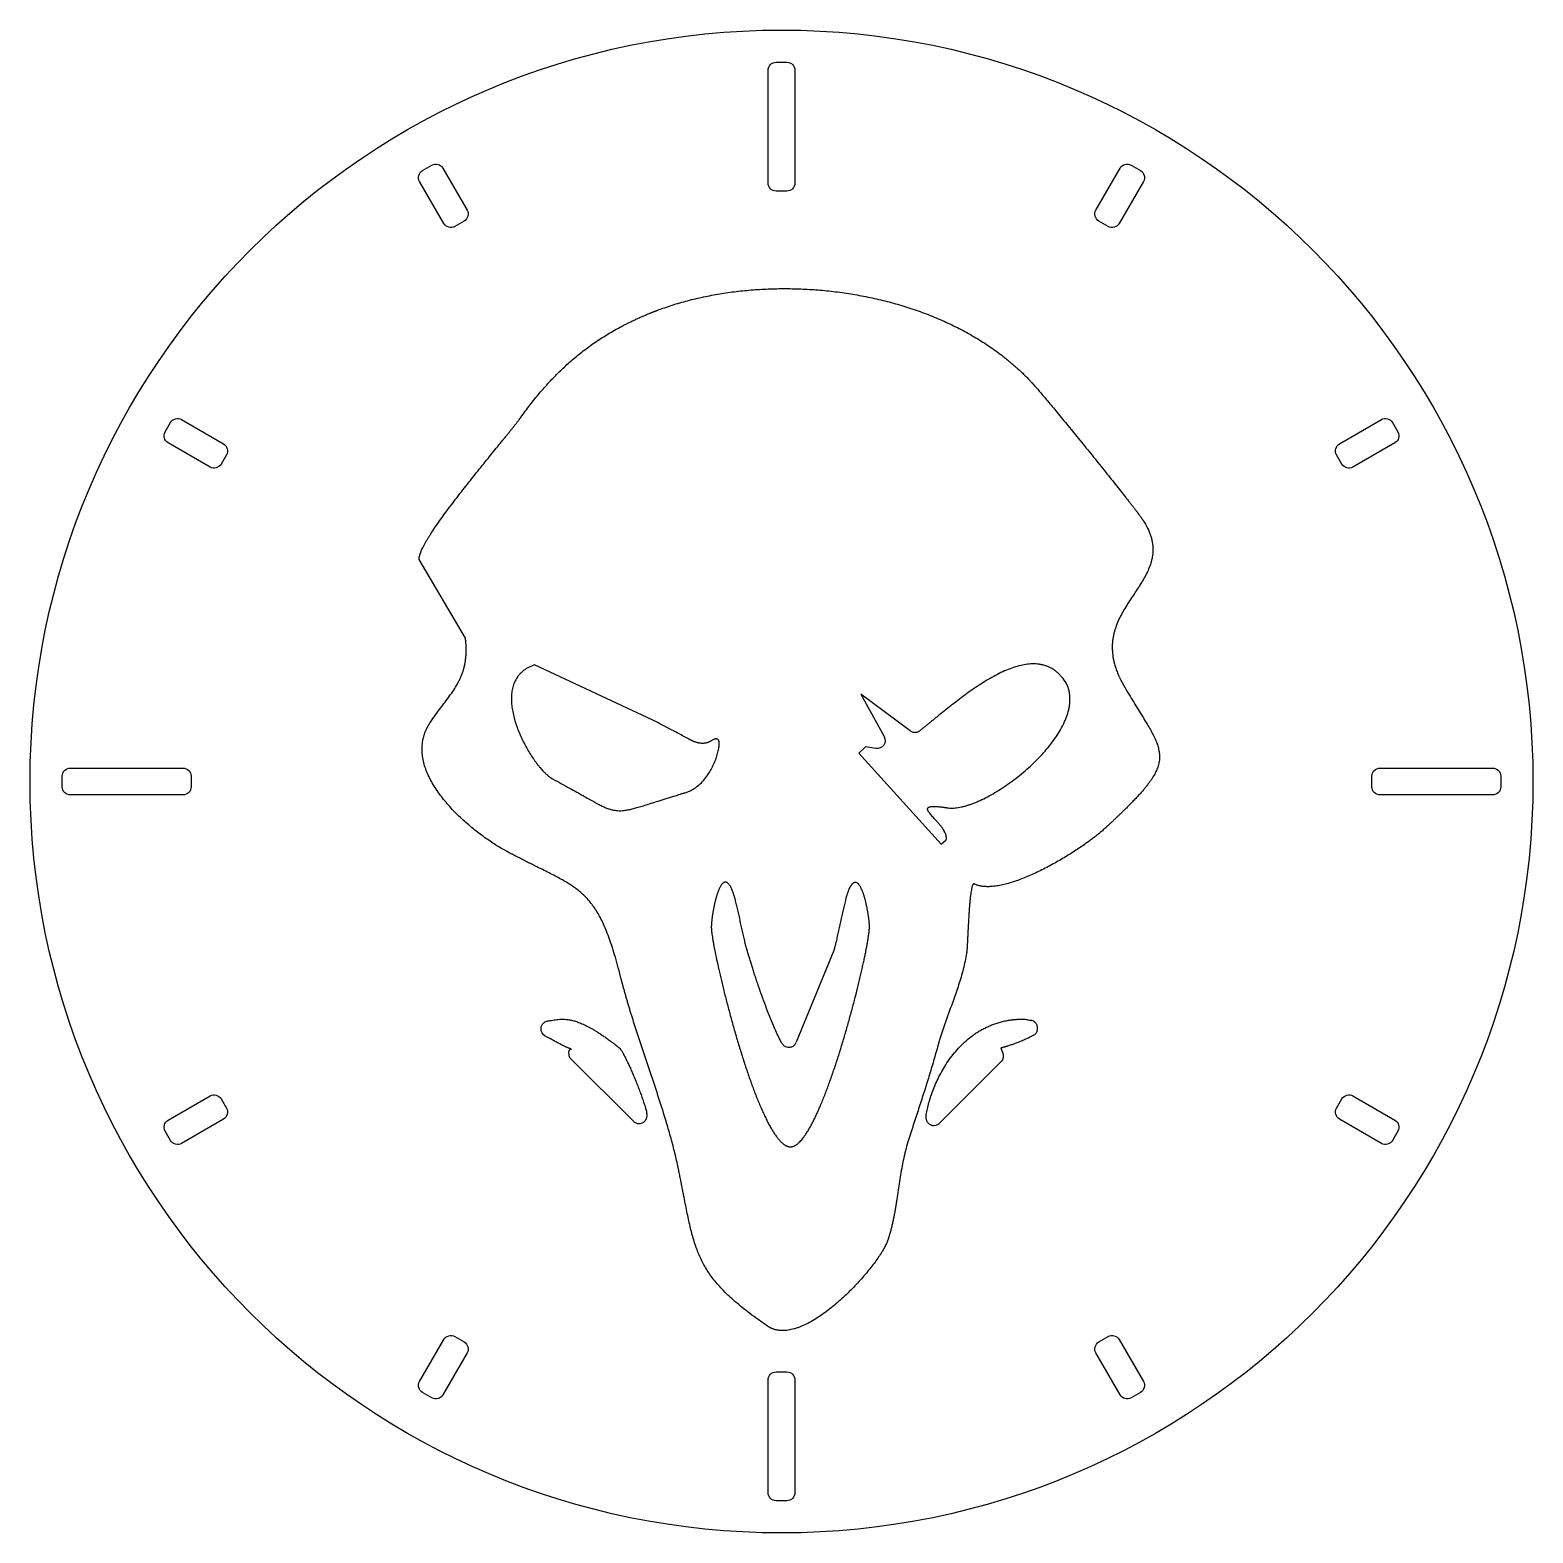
# Model space of a CAD drawing. Header units: millimetres. Extents: x -140 to 140, y -140 to 140.
import ezdxf

# ---------------------------------------------------------------- set-up
doc = ezdxf.new("R2010")
doc.units = ezdxf.units.MM

msp = doc.modelspace()

# ---------------------------------------------------------------- linework, layer by layer
for p, q in [((-58.89, 26.73), (-67.49, 41.35)), ((-23.03, 10.97), (-46.01, 21.72)), ((9.75, -31.48), (2.75, -48.58)), ((-27.59, -63.28), (-39.43, -51.5))]:
    msp.add_line(p, q)
for points in [[(-2.5, 132.5, -0.414214), (-1, 134), (1, 134, -0.414214), (2.5, 132.5), (2.5, 111.5, -0.414214), (1, 110), (-1, 110, -0.414214), (-2.5, 111.5)], [(-65.13, 114.82, -0.414214), (-63.08, 114.27), (-58.58, 106.47, -0.414214), (-59.13, 104.42), (-60.87, 103.42, -0.414214), (-62.92, 103.97), (-67.42, 111.77, -0.414214), (-66.87, 113.82)], [(66.87, 113.82, -0.414214), (67.42, 111.77), (62.92, 103.97, -0.414214), (60.87, 103.42), (59.13, 104.42, -0.414214), (58.58, 106.47), (63.08, 114.27, -0.414214), (65.13, 114.82)], [(-104.42, 59.13, -0.414214), (-106.47, 58.58), (-114.27, 63.08, -0.414214), (-114.82, 65.13), (-113.82, 66.87, -0.414214), (-111.77, 67.42), (-103.97, 62.92, -0.414214), (-103.42, 60.87)], [(114.82, 65.13, -0.414214), (114.27, 63.08), (106.47, 58.58, -0.414214), (104.42, 59.13), (103.42, 60.87, -0.414214), (103.97, 62.92), (111.77, 67.42, -0.414214), (113.82, 66.87)], [(-111.5, 2.5, -0.414214), (-110, 1), (-110, -1, -0.414214), (-111.5, -2.5), (-132.5, -2.5, -0.414214), (-134, -1), (-134, 1, -0.414214), (-132.5, 2.5)], [(111.5, -2.5, -0.414214), (110, -1), (110, 1, -0.414214), (111.5, 2.5), (132.5, 2.5, -0.414214), (134, 1), (134, -1, -0.414214), (132.5, -2.5)], [(-114.82, -65.13, -0.414214), (-114.27, -63.08), (-106.47, -58.58, -0.414214), (-104.42, -59.13), (-103.42, -60.87, -0.414214), (-103.97, -62.92), (-111.77, -67.42, -0.414214), (-113.82, -66.87)], [(103.97, -62.92, -0.414214), (103.42, -60.87), (104.42, -59.13, -0.414214), (106.47, -58.58), (114.27, -63.08, -0.414214), (114.82, -65.13), (113.82, -66.87, -0.414214), (111.77, -67.42)], [(-66.87, -113.82, -0.414214), (-67.42, -111.77), (-62.92, -103.97, -0.414214), (-60.87, -103.42), (-59.13, -104.42, -0.414214), (-58.58, -106.47), (-63.08, -114.27, -0.414214), (-65.13, -114.82)], [(60.87, -103.42, -0.414214), (62.92, -103.97), (67.42, -111.77, -0.414214), (66.87, -113.82), (65.13, -114.82, -0.414214), (63.08, -114.27), (58.58, -106.47, -0.414214), (59.13, -104.42)], [(1, -110, -0.414214), (2.5, -111.5), (2.5, -132.5, -0.414214), (1, -134), (-1, -134, -0.414214), (-2.5, -132.5), (-2.5, -111.5, -0.414214), (-1, -110)]]:
    msp.add_lwpolyline(points, format="xyb", close=True)
for points in [[(23.95, 9.46), (14.79, 16.25), (19.12, 8.37, -0.616612), (17.6, 6.16), (15.62, 6.43), (14.38, 5.29), (29.75, -11.69), (30.69, -10.84)], [(40.87, -49.67), (41.23, -50.62, -0.296285), (40.89, -52.22), (29.46, -63.65)]]:
    msp.add_lwpolyline(points, format="xyb")
msp.add_circle((0, 0), 140)
for points, knots in [([(-23.14, 87.78), (-22.22, 88.12), (-20.36, 88.78), (-17.49, 89.61), (-14.54, 90.31), (-11.51, 90.88), (-8.41, 91.32), (-5.27, 91.63), (-2.07, 91.81), (1.15, 91.85), (4.39, 91.76), (7.63, 91.53), (10.87, 91.17), (14.1, 90.67), (17.29, 90.03), (20.45, 89.26), (23.55, 88.34), (26.59, 87.29), (29.07, 86.29), (31, 85.43), (32.43, 84.74), (33.83, 84.02), (35.2, 83.26), (36.55, 82.47), (37.87, 81.65), (39.16, 80.78), (40.2, 80.03), (41.02, 79.41), (41.63, 78.94), (42.23, 78.46), (42.82, 77.97), (43.4, 77.47), (43.87, 77.05), (44.25, 76.7), (44.53, 76.44), (44.8, 76.18), (45.08, 75.92), (45.35, 75.65), (45.62, 75.38), (45.84, 75.15), (46.02, 74.97), (46.15, 74.83), (46.28, 74.7), (46.41, 74.56), (46.52, 74.44), (46.6, 74.35), (46.67, 74.28), (46.73, 74.21), (46.8, 74.14), (46.86, 74.07), (46.91, 74.01), (46.96, 73.96), (46.99, 73.93), (47.02, 73.89), (47.05, 73.86), (47.08, 73.83), (47.1, 73.81), (47.12, 73.79), (47.13, 73.77), (47.14, 73.76), (47.15, 73.75), (47.15, 73.74), (47.16, 73.74), (47.17, 73.73), (47.17, 73.73), (47.17, 73.72), (47.17, 73.72), (47.18, 73.72), (47.18, 73.72), (47.18, 73.72), (47.18, 73.72), (47.18, 73.72)], [-7.561622, -7.561622, -7.561622, -7.561622, -7.268916, -6.97054, -6.666881, -6.358397, -6.045606, -5.729066, -5.409366, -5.087115, -4.762931, -4.437429, -4.111219, -3.784889, -3.458999, -3.13407, -2.810576, -2.488927, -2.169462, -2.010617, -1.852403, -1.694836, -1.537923, -1.381665, -1.226051, -1.071064, -0.916677, -0.839695, -0.762847, -0.686127, -0.609529, -0.533044, -0.456664, -0.41851, -0.380378, -0.342268, -0.304178, -0.266106, -0.228052, -0.190013, -0.171, -0.151989, -0.132981, -0.113977, -0.094975, -0.085475, -0.075976, -0.066477, -0.056979, -0.047481, -0.037984, -0.033235, -0.028487, -0.023739, -0.018991, -0.014243, -0.011869, -0.009495, -0.007121, -0.005934, -0.004747, -0.00356, -0.002373, -0.00178, -0.001186, -0.00089, -0.000593, -0.000296, -0.000148, -0.000074, 0, 0, 0, 0]), ([(-48.58, 67.83), (-48.01, 68.6), (-46.9, 70.13), (-45.13, 72.32), (-43.31, 74.38), (-41.44, 76.31), (-39.49, 78.13), (-37.8, 79.55), (-36.4, 80.62), (-35.33, 81.4), (-34.24, 82.15), (-33.12, 82.88), (-31.98, 83.58), (-30.81, 84.25), (-29.81, 84.79), (-28.99, 85.21), (-28.38, 85.52), (-27.75, 85.82), (-27.11, 86.12), (-26.58, 86.36), (-26.15, 86.55), (-25.82, 86.7), (-25.49, 86.84), (-25.16, 86.98), (-24.83, 87.12), (-24.55, 87.23), (-24.33, 87.32), (-24.16, 87.39), (-23.99, 87.45), (-23.85, 87.51), (-23.74, 87.55), (-23.65, 87.59), (-23.56, 87.62), (-23.48, 87.65), (-23.41, 87.68), (-23.35, 87.7), (-23.31, 87.72), (-23.27, 87.73), (-23.24, 87.74), (-23.22, 87.75), (-23.2, 87.76), (-23.18, 87.77), (-23.17, 87.77), (-23.16, 87.78), (-23.15, 87.78), (-23.15, 87.78), (-23.14, 87.78), (-23.14, 87.78), (-23.14, 87.78), (-23.14, 87.78), (-23.14, 87.78)], [-3.285808, -3.285808, -3.285808, -3.285808, -2.997698, -2.717354, -2.443394, -2.174339, -1.908629, -1.644625, -1.512722, -1.380607, -1.248061, -1.114867, -0.980805, -0.845658, -0.709209, -0.640428, -0.571241, -0.501621, -0.431543, -0.36098, -0.325509, -0.289907, -0.25417, -0.218297, -0.182283, -0.146126, -0.127993, -0.109822, -0.091614, -0.073369, -0.064232, -0.055085, -0.045928, -0.036762, -0.027586, -0.022995, -0.018401, -0.013804, -0.011505, -0.009205, -0.006905, -0.004604, -0.003453, -0.002302, -0.001727, -0.001151, -0.000575, -0.000288, -0.000144, 0, 0, 0, 0]), ([(47.18, 73.72), (47.24, 73.64), (47.39, 73.48), (47.71, 73.1), (48.19, 72.54), (48.85, 71.76), (49.61, 70.86), (50.46, 69.84), (51.73, 68.31), (53.45, 66.21), (55.62, 63.56), (57.48, 61.26), (58.99, 59.4), (60.09, 58.02), (61.17, 56.67), (62.21, 55.37), (63.19, 54.13), (63.97, 53.14), (64.56, 52.39), (64.97, 51.86), (65.36, 51.35), (65.73, 50.88), (66.07, 50.43), (66.38, 50.02), (66.62, 49.69), (66.8, 49.44), (66.93, 49.27), (67.04, 49.11), (67.15, 48.96), (67.25, 48.82), (67.33, 48.71), (67.39, 48.62), (67.43, 48.56), (67.47, 48.51), (67.5, 48.45), (67.53, 48.41), (67.55, 48.37), (67.57, 48.35), (67.59, 48.33), (67.6, 48.31), (67.61, 48.29), (67.61, 48.28), (67.62, 48.27), (67.62, 48.27), (67.62, 48.27), (67.63, 48.26), (67.63, 48.26), (67.63, 48.26), (67.63, 48.26)], [-3.266168, -3.266168, -3.266168, -3.266168, -3.236374, -3.201397, -3.116818, -3.014281, -2.89564, -2.762753, -2.617475, -2.297174, -1.949591, -1.589583, -1.409561, -1.232004, -1.058767, -0.891707, -0.73268, -0.583542, -0.513261, -0.446147, -0.382432, -0.322348, -0.266125, -0.213996, -0.166189, -0.143979, -0.122936, -0.103089, -0.084466, -0.067095, -0.051004, -0.043448, -0.036223, -0.029331, -0.022777, -0.016563, -0.013585, -0.010694, -0.007889, -0.005172, -0.003846, -0.002542, -0.001898, -0.00126, -0.000627, -0.000313, -0.000156, 0, 0, 0, 0]), ([(-67.49, 41.35), (-67.5, 41.43), (-67.51, 41.56), (-67.49, 41.73), (-67.46, 41.93), (-67.4, 42.2), (-67.28, 42.55), (-67.13, 42.94), (-66.94, 43.35), (-66.72, 43.79), (-66.47, 44.26), (-66.19, 44.76), (-65.88, 45.28), (-65.54, 45.83), (-65.04, 46.61), (-64.36, 47.62), (-63.47, 48.88), (-62.52, 50.19), (-61.5, 51.55), (-60.45, 52.94), (-59.36, 54.34), (-58.25, 55.74), (-57.14, 57.14), (-56.03, 58.52), (-54.95, 59.86), (-53.9, 61.15), (-52.9, 62.38), (-52.1, 63.36), (-51.5, 64.11), (-51.07, 64.64), (-50.67, 65.14), (-50.29, 65.61), (-49.93, 66.06), (-49.65, 66.41), (-49.44, 66.68), (-49.3, 66.87), (-49.16, 67.05), (-49.03, 67.22), (-48.92, 67.36), (-48.84, 67.47), (-48.79, 67.54), (-48.74, 67.61), (-48.7, 67.66), (-48.68, 67.69), (-48.65, 67.73), (-48.63, 67.75), (-48.62, 67.78), (-48.61, 67.79), (-48.6, 67.8), (-48.59, 67.81), (-48.59, 67.82), (-48.58, 67.82), (-48.58, 67.83), (-48.58, 67.83), (-48.58, 67.83)], [-3.273264, -3.273264, -3.273264, -3.273264, -3.249139, -3.235612, -3.221047, -3.188695, -3.151961, -3.110857, -3.065469, -3.015926, -2.962386, -2.905025, -2.844033, -2.779607, -2.711953, -2.567804, -2.413302, -2.250201, -2.080278, -1.905329, -1.727155, -1.54757, -1.368388, -1.191432, -1.018523, -0.851486, -0.69215, -0.542339, -0.471577, -0.403881, -0.33948, -0.278602, -0.221473, -0.168322, -0.143309, -0.119374, -0.096548, -0.074856, -0.054328, -0.044509, -0.034991, -0.025778, -0.021286, -0.016872, -0.012536, -0.008279, -0.006179, -0.0041, -0.003067, -0.00204, -0.001017, -0.000508, -0.000254, 0, 0, 0, 0]), ([(67.63, 48.26), (67.89, 47.8), (68.27, 47.13), (68.65, 46.19), (68.87, 45.53), (69.03, 44.88), (69.14, 44.25), (69.2, 43.63), (69.21, 43.02), (69.17, 42.43), (69.09, 41.84), (68.97, 41.26), (68.76, 40.5), (68.42, 39.57), (67.9, 38.48), (67.29, 37.4), (66.62, 36.33), (65.92, 35.27), (65.19, 34.19), (64.48, 33.1), (63.79, 31.98), (63.15, 30.84), (62.6, 29.65), (62.21, 28.62), (61.97, 27.78), (61.82, 27.12), (61.71, 26.46), (61.64, 25.78), (61.61, 25.08), (61.63, 24.36), (61.7, 23.62), (61.79, 23), (61.9, 22.49), (61.99, 22.1), (62.1, 21.7), (62.22, 21.3), (62.36, 20.89), (62.51, 20.48), (62.65, 20.13), (62.77, 19.85), (62.86, 19.64), (62.96, 19.42), (63.06, 19.21), (63.15, 19.03), (63.23, 18.88), (63.28, 18.77), (63.34, 18.66), (63.4, 18.55), (63.45, 18.46), (63.49, 18.38), (63.52, 18.33), (63.55, 18.27), (63.58, 18.22), (63.61, 18.16), (63.63, 18.11), (63.66, 18.08), (63.67, 18.05), (63.69, 18.02), (63.7, 18), (63.71, 17.98), (63.72, 17.96), (63.73, 17.95), (63.74, 17.94), (63.74, 17.92), (63.75, 17.91), (63.75, 17.91), (63.76, 17.9), (63.76, 17.89), (63.76, 17.89), (63.76, 17.89), (63.77, 17.88), (63.77, 17.88), (63.77, 17.88), (63.77, 17.88), (63.77, 17.88), (63.77, 17.88), (63.77, 17.88)], [-3.291845, -3.291845, -3.291845, -3.291845, -3.133011, -3.059963, -2.990465, -2.92397, -2.85994, -2.797854, -2.737221, -2.677591, -2.618562, -2.559787, -2.500978, -2.382437, -2.261684, -2.138249, -2.012201, -1.883959, -1.754136, -1.623396, -1.492327, -1.361308, -1.230377, -1.099098, -1.033004, -0.966373, -0.898967, -0.830498, -0.760638, -0.689019, -0.615237, -0.53886, -0.499553, -0.459426, -0.41842, -0.376476, -0.333535, -0.289536, -0.24442, -0.221424, -0.198126, -0.174519, -0.150596, -0.126349, -0.114102, -0.101771, -0.089355, -0.076854, -0.064266, -0.05794, -0.051591, -0.045221, -0.038828, -0.032413, -0.025976, -0.022748, -0.019516, -0.016277, -0.013033, -0.011409, -0.009783, -0.008156, -0.006528, -0.004898, -0.004083, -0.003267, -0.00245, -0.001634, -0.001226, -0.000817, -0.000613, -0.000408, -0.000204, -0.000102, -0.000052, 0, 0, 0, 0]), ([(-65.4, 11.06), (-65.09, 11.51), (-64.49, 12.38), (-63.56, 13.62), (-62.67, 14.79), (-61.84, 15.92), (-61.06, 17.03), (-60.49, 17.97), (-60.08, 18.75), (-59.8, 19.34), (-59.54, 19.94), (-59.32, 20.57), (-59.13, 21.22), (-58.98, 21.9), (-58.88, 22.49), (-58.82, 22.97), (-58.79, 23.35), (-58.76, 23.73), (-58.75, 24.13), (-58.74, 24.46), (-58.75, 24.74), (-58.75, 24.95), (-58.76, 25.16), (-58.77, 25.37), (-58.78, 25.59), (-58.79, 25.78), (-58.81, 25.92), (-58.81, 26.04), (-58.82, 26.15), (-58.83, 26.24), (-58.84, 26.32), (-58.85, 26.38), (-58.85, 26.44), (-58.86, 26.49), (-58.87, 26.54), (-58.87, 26.58), (-58.87, 26.61), (-58.88, 26.63), (-58.88, 26.65), (-58.88, 26.67), (-58.88, 26.68), (-58.88, 26.69), (-58.88, 26.7), (-58.89, 26.71), (-58.89, 26.72), (-58.89, 26.72), (-58.89, 26.72), (-58.89, 26.72), (-58.89, 26.73), (-58.89, 26.73), (-58.89, 26.73)], [-1.754839, -1.754839, -1.754839, -1.754839, -1.591482, -1.437256, -1.290802, -1.150834, -1.015962, -0.884499, -0.819369, -0.754214, -0.688657, -0.622274, -0.554602, -0.485139, -0.413355, -0.376417, -0.338691, -0.300106, -0.260591, -0.220075, -0.199419, -0.178486, -0.157267, -0.135754, -0.113938, -0.091809, -0.080625, -0.069359, -0.058012, -0.04658, -0.040833, -0.035065, -0.029275, -0.023463, -0.01763, -0.014706, -0.011776, -0.00884, -0.00737, -0.005899, -0.004426, -0.002952, -0.002215, -0.001477, -0.001108, -0.000738, -0.000369, -0.000185, -0.000092, 0, 0, 0, 0]), ([(-46.01, 21.72), (-46.2, 21.65), (-46.58, 21.52), (-47.11, 21.26), (-47.6, 20.99), (-48.04, 20.68), (-48.44, 20.34), (-48.8, 19.98), (-49.12, 19.59), (-49.39, 19.18), (-49.63, 18.75), (-49.83, 18.3), (-50, 17.83), (-50.17, 17.18), (-50.3, 16.32), (-50.34, 15.24), (-50.27, 14.14), (-50.09, 13), (-49.83, 11.85), (-49.48, 10.69), (-49.06, 9.54), (-48.58, 8.41), (-48.05, 7.3), (-47.48, 6.24), (-46.88, 5.22), (-46.36, 4.42), (-45.94, 3.81), (-45.62, 3.38), (-45.3, 2.97), (-44.99, 2.59), (-44.67, 2.23), (-44.41, 1.94), (-44.2, 1.73), (-44.05, 1.58), (-43.9, 1.43), (-43.75, 1.3), (-43.61, 1.17), (-43.46, 1.05), (-43.34, 0.95), (-43.25, 0.88), (-43.18, 0.83), (-43.11, 0.78), (-43.04, 0.73), (-42.97, 0.68), (-42.92, 0.65), (-42.87, 0.62), (-42.84, 0.6), (-42.81, 0.58), (-42.78, 0.56), (-42.76, 0.55), (-42.74, 0.54), (-42.72, 0.53), (-42.71, 0.52), (-42.69, 0.51), (-42.68, 0.51), (-42.68, 0.5), (-42.67, 0.5), (-42.66, 0.5), (-42.66, 0.49), (-42.65, 0.49), (-42.65, 0.49), (-42.65, 0.49), (-42.65, 0.49), (-42.64, 0.49), (-42.64, 0.49), (-42.64, 0.49), (-42.64, 0.49)], [-2.553449, -2.553449, -2.553449, -2.553449, -2.491688, -2.433032, -2.377045, -2.323277, -2.27128, -2.220614, -2.170856, -2.121613, -2.072532, -2.023302, -1.973662, -1.923398, -1.820442, -1.713557, -1.602516, -1.48753, -1.369134, -1.248097, -1.125356, -1.001969, -0.879083, -0.757906, -0.639688, -0.525706, -0.470702, -0.417237, -0.365473, -0.315565, -0.267667, -0.22193, -0.199915, -0.178494, -0.157682, -0.137496, -0.117949, -0.099057, -0.080831, -0.071972, -0.063282, -0.054765, -0.04642, -0.038248, -0.03025, -0.026316, -0.022426, -0.018579, -0.014776, -0.012891, -0.011017, -0.009154, -0.007301, -0.00546, -0.004543, -0.003629, -0.002718, -0.001809, -0.001356, -0.000903, -0.000677, -0.000451, -0.000226, -0.000113, -0.000057, 0, 0, 0, 0]), ([(53.09, 18.25), (52.82, 18.66), (52.42, 19.27), (51.78, 19.96), (51.3, 20.4), (50.79, 20.78), (50.27, 21.11), (49.73, 21.37), (49.17, 21.58), (48.6, 21.74), (47.81, 21.89), (46.78, 21.94), (45.52, 21.83), (44.22, 21.56), (42.9, 21.14), (41.55, 20.6), (40.2, 19.95), (38.83, 19.21), (37.47, 18.38), (36.12, 17.5), (34.79, 16.57), (33.48, 15.61), (32.21, 14.63), (30.97, 13.66), (29.98, 12.86), (29.2, 12.24), (28.65, 11.79), (28.11, 11.35), (27.58, 10.92), (27.08, 10.51), (26.67, 10.18), (26.35, 9.93), (26.12, 9.75), (25.92, 9.6), (25.8, 9.51), (25.76, 9.47)], [0, 0, 0, 0, 0.147896, 0.216287, 0.281707, 0.344749, 0.40601, 0.466065, 0.525462, 0.584699, 0.64422, 0.76546, 0.891519, 1.023638, 1.162265, 1.307251, 1.458015, 1.613668, 1.7731, 1.935043, 2.098113, 2.260843, 2.4217, 2.579109, 2.731459, 2.805227, 2.877118, 2.946925, 3.014441, 3.079463, 3.141784, 3.171869, 3.201202, 3.22976, 3.246228, 3.246228, 3.246228, 3.246228]), ([(30.87, -4.9), (31.03, -4.92), (31.34, -4.96), (31.84, -4.96), (32.37, -4.93), (32.92, -4.86), (33.49, -4.75), (34.09, -4.61), (34.71, -4.43), (35.34, -4.21), (35.99, -3.97), (36.89, -3.59), (38.04, -3.04), (39.44, -2.28), (40.85, -1.42), (42.27, -0.47), (43.67, 0.57), (45.04, 1.68), (46.37, 2.85), (47.64, 4.07), (48.83, 5.33), (49.93, 6.63), (50.92, 7.96), (51.8, 9.29), (52.42, 10.42), (52.83, 11.33), (53.1, 12), (53.32, 12.66), (53.51, 13.32), (53.64, 13.97), (53.71, 14.51), (53.74, 14.94), (53.75, 15.25), (53.75, 15.57), (53.73, 15.88), (53.7, 16.19), (53.67, 16.44), (53.63, 16.64), (53.6, 16.8), (53.57, 16.94), (53.53, 17.09), (53.49, 17.24), (53.44, 17.39), (53.4, 17.51), (53.37, 17.61), (53.34, 17.68), (53.31, 17.75), (53.28, 17.83), (53.26, 17.9), (53.23, 17.96), (53.21, 18), (53.19, 18.04), (53.18, 18.08), (53.16, 18.11), (53.15, 18.13), (53.14, 18.15), (53.14, 18.16), (53.13, 18.18), (53.12, 18.2), (53.11, 18.21), (53.11, 18.22), (53.11, 18.22), (53.1, 18.23), (53.1, 18.23), (53.1, 18.24), (53.1, 18.24), (53.1, 18.25), (53.09, 18.25), (53.09, 18.25), (53.09, 18.25), (53.09, 18.25), (53.09, 18.25), (53.09, 18.25), (53.09, 18.25), (53.09, 18.25)], [0, 0, 0, 0, 0.046925, 0.096574, 0.149103, 0.204587, 0.263039, 0.324425, 0.388672, 0.455681, 0.52533, 0.597481, 0.748656, 0.907904, 1.073798, 1.244853, 1.419552, 1.596372, 1.773798, 1.950348, 2.124593, 2.29518, 2.460873, 2.620596, 2.773502, 2.847241, 2.919116, 2.989136, 3.05735, 3.123851, 3.188789, 3.220741, 3.252386, 3.283761, 3.314906, 3.345867, 3.376695, 3.392076, 3.407445, 3.422809, 3.438175, 3.453552, 3.468948, 3.484371, 3.492095, 3.49983, 3.507575, 3.515333, 3.523104, 3.53089, 3.534789, 3.538692, 3.542599, 3.54651, 3.548468, 3.550426, 3.552386, 3.554347, 3.556309, 3.557291, 3.558272, 3.559255, 3.559746, 3.560237, 3.560728, 3.56122, 3.561466, 3.561711, 3.561834, 3.561957, 3.56208, 3.562139, 3.562164, 3.562203, 3.562203, 3.562203, 3.562203]), ([(63.77, 17.88), (64.08, 17.34), (64.69, 16.29), (65.6, 14.8), (66.44, 13.43), (67.22, 12.17), (67.93, 11.01), (68.57, 9.94), (69.12, 8.94), (69.59, 7.99), (69.96, 7.1), (70.23, 6.24), (70.37, 5.53), (70.43, 4.98), (70.44, 4.57), (70.42, 4.16), (70.37, 3.74), (70.29, 3.33), (70.14, 2.76), (69.87, 2.03), (69.4, 1.13), (68.92, 0.36), (68.46, -0.28), (68.07, -0.79), (67.64, -1.31), (67.18, -1.86), (66.67, -2.43), (66.12, -3.02), (65.54, -3.64), (64.91, -4.28), (64.36, -4.84), (63.89, -5.29), (63.53, -5.64), (63.16, -6), (62.77, -6.37), (62.38, -6.75), (62.04, -7.07), (61.77, -7.33), (61.56, -7.53), (61.34, -7.73), (61.16, -7.89), (61.02, -8.03), (60.91, -8.13), (60.8, -8.23), (60.69, -8.34), (60.59, -8.43), (60.52, -8.49), (60.46, -8.55), (60.41, -8.59), (60.38, -8.63), (60.35, -8.65), (60.32, -8.68), (60.3, -8.7), (60.28, -8.72), (60.26, -8.73), (60.25, -8.74), (60.25, -8.74), (60.24, -8.75), (60.24, -8.75), (60.23, -8.76), (60.23, -8.76), (60.23, -8.76)], [-3.217698, -3.217698, -3.217698, -3.217698, -3.029426, -2.855386, -2.694815, -2.546974, -2.411128, -2.28652, -2.172325, -2.06759, -1.971154, -1.881546, -1.796894, -1.755691, -1.714815, -1.673912, -1.632613, -1.590542, -1.547324, -1.456039, -1.355972, -1.244698, -1.184179, -1.120091, -1.052208, -0.980318, -0.90422, -0.823721, -0.738635, -0.648782, -0.553987, -0.504683, -0.454079, -0.402155, -0.34889, -0.294264, -0.238256, -0.209727, -0.180845, -0.151608, -0.122013, -0.10708, -0.092057, -0.076943, -0.061737, -0.046441, -0.038758, -0.031053, -0.023324, -0.019451, -0.015572, -0.011688, -0.007798, -0.00585, -0.003901, -0.002927, -0.001951, -0.000976, -0.000488, -0.000244, 0, 0, 0, 0]), ([(-51.32, -12.94), (-51.64, -12.77), (-52.29, -12.4), (-53.28, -11.8), (-54.3, -11.13), (-55.35, -10.4), (-56.41, -9.62), (-57.48, -8.77), (-58.54, -7.88), (-59.58, -6.94), (-60.6, -5.96), (-61.58, -4.95), (-62.51, -3.89), (-63.38, -2.81), (-64.18, -1.7), (-64.91, -0.57), (-65.54, 0.58), (-66.07, 1.74), (-66.5, 2.91), (-66.75, 3.9), (-66.88, 4.69), (-66.95, 5.28), (-66.97, 5.87), (-66.97, 6.46), (-66.92, 7.05), (-66.85, 7.54), (-66.77, 7.93), (-66.7, 8.22), (-66.62, 8.51), (-66.53, 8.79), (-66.43, 9.08), (-66.32, 9.37), (-66.21, 9.61), (-66.13, 9.8), (-66.06, 9.94), (-65.99, 10.08), (-65.91, 10.22), (-65.85, 10.34), (-65.79, 10.43), (-65.75, 10.5), (-65.71, 10.57), (-65.67, 10.64), (-65.63, 10.71), (-65.59, 10.77), (-65.56, 10.82), (-65.54, 10.85), (-65.51, 10.89), (-65.5, 10.92), (-65.48, 10.94), (-65.47, 10.96), (-65.46, 10.98), (-65.45, 10.99), (-65.44, 11.01), (-65.43, 11.02), (-65.42, 11.03), (-65.42, 11.04), (-65.41, 11.04), (-65.41, 11.05), (-65.41, 11.05), (-65.41, 11.05), (-65.4, 11.06), (-65.4, 11.06), (-65.4, 11.06), (-65.4, 11.06), (-65.4, 11.06), (-65.4, 11.06), (-65.4, 11.06), (-65.4, 11.06), (-65.4, 11.06)], [-3.090671, -3.090671, -3.090671, -3.090671, -2.982318, -2.86643, -2.743996, -2.616003, -2.48343, -2.347246, -2.208398, -2.067808, -1.926368, -1.784926, -1.64428, -1.505159, -1.368207, -1.233961, -1.102817, -0.974993, -0.850483, -0.728996, -0.669182, -0.609856, -0.550878, -0.49208, -0.433269, -0.374224, -0.344534, -0.314693, -0.284666, -0.254418, -0.223913, -0.193115, -0.161985, -0.146283, -0.130484, -0.114583, -0.098575, -0.082454, -0.074351, -0.066217, -0.058053, -0.049858, -0.041631, -0.033372, -0.02923, -0.02508, -0.020921, -0.016754, -0.014667, -0.012579, -0.010488, -0.008394, -0.006299, -0.005251, -0.004201, -0.003152, -0.002627, -0.002102, -0.001576, -0.001051, -0.000788, -0.000526, -0.000394, -0.000263, -0.000131, -0.000068, -0.000039, 0, 0, 0, 0]), ([(-17.24, 7.88), (-17.56, 8.06), (-18.2, 8.41), (-19.17, 8.92), (-19.97, 9.34), (-20.62, 9.68), (-21.1, 9.93), (-21.5, 10.15), (-21.82, 10.32), (-22.07, 10.44), (-22.31, 10.57), (-22.51, 10.68), (-22.67, 10.77), (-22.77, 10.82), (-22.85, 10.87), (-22.91, 10.9), (-22.96, 10.93), (-23, 10.95), (-23.02, 10.96), (-23.03, 10.96), (-23.03, 10.97)], [-0.6561684, -0.6561684, -0.6561684, -0.6561684, -0.5462727, -0.437, -0.3280384, -0.2735797, -0.219086, -0.1645196, -0.1371973, -0.1098425, -0.0824503, -0.0550159, -0.0412812, -0.0275341, -0.0206557, -0.0137739, -0.0068887, -0.0034448, -0.0017225, 0, 0, 0, 0]), ([(23.95, 9.46), (24.11, 9.34), (24.29, 9.26), (24.67, 9.16), (24.86, 9.15), (25.18, 9.2), (25.31, 9.23), (25.55, 9.33), (25.66, 9.4), (25.76, 9.47)], [0, 0, 0, 0, 0.0585967, 0.0585967, 0.1171933, 0.1171933, 0.1558818, 0.1558818, 0.1945703, 0.1945703, 0.1945703, 0.1945703]), ([(-17.94, -2.09), (-17.73, -2.02), (-17.31, -1.88), (-16.72, -1.59), (-16.16, -1.25), (-15.46, -0.74), (-14.68, -0.01), (-13.87, 0.99), (-13.3, 1.88), (-12.91, 2.61), (-12.65, 3.16), (-12.41, 3.7), (-12.21, 4.23), (-12.04, 4.74), (-11.9, 5.23), (-11.78, 5.69), (-11.71, 6.06), (-11.66, 6.34), (-11.64, 6.53), (-11.62, 6.71), (-11.6, 6.88), (-11.6, 7.03), (-11.6, 7.17), (-11.6, 7.28), (-11.61, 7.36), (-11.62, 7.42), (-11.63, 7.47), (-11.64, 7.52), (-11.65, 7.56), (-11.66, 7.59), (-11.67, 7.62), (-11.68, 7.63), (-11.69, 7.65), (-11.7, 7.66), (-11.7, 7.67), (-11.71, 7.68), (-11.71, 7.69), (-11.72, 7.69), (-11.72, 7.7), (-11.72, 7.7), (-11.73, 7.7), (-11.73, 7.71), (-11.73, 7.71), (-11.73, 7.71), (-11.73, 7.71), (-11.74, 7.71), (-11.74, 7.71), (-11.74, 7.71), (-11.74, 7.71), (-11.74, 7.71), (-11.74, 7.71), (-11.74, 7.71)], [-1.242402, -1.242402, -1.242402, -1.242402, -1.175625, -1.109931, -1.044886, -0.980185, -0.851308, -0.723022, -0.59655, -0.534631, -0.474044, -0.415161, -0.358381, -0.304124, -0.252825, -0.204933, -0.160902, -0.140475, -0.121182, -0.103079, -0.086218, -0.070651, -0.056424, -0.043576, -0.037678, -0.032134, -0.026946, -0.022112, -0.017627, -0.013487, -0.011541, -0.009676, -0.00789, -0.006178, -0.00535, -0.004539, -0.003744, -0.002966, -0.002203, -0.001827, -0.001455, -0.001086, -0.000721, -0.00054, -0.000359, -0.000269, -0.000179, -0.000089, -0.000045, -0.000022, 0, 0, 0, 0]), ([(-11.74, 7.71), (-11.78, 7.75), (-11.86, 7.82), (-12, 7.89), (-12.13, 7.93), (-12.26, 7.93), (-12.4, 7.91), (-12.53, 7.87), (-12.66, 7.81), (-12.81, 7.73), (-12.96, 7.65), (-13.12, 7.56), (-13.28, 7.47), (-13.47, 7.38), (-13.66, 7.29), (-13.88, 7.22), (-14.11, 7.15), (-14.36, 7.11), (-14.63, 7.09), (-14.93, 7.1), (-15.19, 7.12), (-15.41, 7.16), (-15.58, 7.2), (-15.76, 7.25), (-15.95, 7.3), (-16.15, 7.37), (-16.32, 7.44), (-16.45, 7.49), (-16.56, 7.54), (-16.67, 7.59), (-16.76, 7.63), (-16.83, 7.67), (-16.89, 7.7), (-16.95, 7.73), (-17, 7.75), (-17.03, 7.77), (-17.06, 7.79), (-17.09, 7.8), (-17.12, 7.82), (-17.15, 7.83), (-17.17, 7.84), (-17.18, 7.85), (-17.19, 7.86), (-17.2, 7.86), (-17.21, 7.87), (-17.22, 7.87), (-17.22, 7.87), (-17.23, 7.88), (-17.23, 7.88), (-17.23, 7.88), (-17.24, 7.88), (-17.24, 7.88), (-17.24, 7.88), (-17.24, 7.88), (-17.24, 7.88), (-17.24, 7.88)], [-0.587988, -0.587988, -0.587988, -0.587988, -0.5707538, -0.5559056, -0.5425126, -0.5296469, -0.5165382, -0.5026706, -0.4877697, -0.4717317, -0.4545516, -0.4362696, -0.4169317, -0.3965624, -0.3751434, -0.3525965, -0.3287735, -0.3034497, -0.2763255, -0.2470339, -0.2151529, -0.198094, -0.1802121, -0.1614453, -0.1417312, -0.1210065, -0.0992078, -0.0878854, -0.0762707, -0.0643557, -0.0521326, -0.0459029, -0.0395933, -0.0332026, -0.02673, -0.0234626, -0.0201744, -0.0168651, -0.0135348, -0.0101833, -0.0084995, -0.0068104, -0.0051159, -0.0042666, -0.003416, -0.002564, -0.0017107, -0.0012835, -0.000856, -0.0006421, -0.0004282, -0.0002141, -0.0001071, -0.0000542, 0, 0, 0, 0]), ([(-42.64, 0.49), (-42.08, 0.19), (-41.02, -0.38), (-39.52, -1.2), (-38.19, -1.94), (-37.01, -2.61), (-35.96, -3.21), (-35.03, -3.73), (-34.2, -4.18), (-33.45, -4.56), (-32.76, -4.88), (-32.11, -5.12), (-31.49, -5.3), (-30.88, -5.4), (-30.26, -5.45), (-29.61, -5.43), (-28.92, -5.34), (-28.17, -5.2), (-27.35, -4.99), (-26.42, -4.73), (-25.39, -4.42), (-24.22, -4.05), (-23.16, -3.71), (-22.22, -3.41), (-21.46, -3.17), (-20.65, -2.92), (-19.95, -2.7), (-19.36, -2.52), (-18.98, -2.4), (-18.67, -2.3), (-18.43, -2.23), (-18.23, -2.17), (-18.09, -2.13), (-18.01, -2.1), (-17.96, -2.09), (-17.94, -2.09)], [-2.662055, -2.662055, -2.662055, -2.662055, -2.471399, -2.300885, -2.148881, -2.013769, -1.893941, -1.787791, -1.693694, -1.609981, -1.534895, -1.466543, -1.402847, -1.341536, -1.2802, -1.216407, -1.147823, -1.072285, -0.987812, -0.892562, -0.784797, -0.662834, -0.525018, -0.449651, -0.369705, -0.284974, -0.195251, -0.148452, -0.100328, -0.075761, -0.050853, -0.0256, -0.012844, -0.006433, 0, 0, 0, 0]), ([(30.69, -10.84), (30.7, -10.78), (30.72, -10.65), (30.72, -10.39), (30.67, -10.06), (30.54, -9.65), (30.37, -9.32), (30.2, -9.02), (30.02, -8.75), (29.77, -8.41), (29.48, -8.05), (29.15, -7.66), (28.8, -7.28), (28.47, -6.92), (28.15, -6.57), (27.91, -6.29), (27.73, -6.07), (27.61, -5.92), (27.5, -5.78), (27.42, -5.65), (27.35, -5.54), (27.31, -5.46), (27.27, -5.37), (27.23, -5.27), (27.21, -5.17), (27.22, -5.07), (27.24, -4.97), (27.3, -4.89), (27.38, -4.82), (27.49, -4.76), (27.62, -4.71), (27.79, -4.68), (27.98, -4.65), (28.22, -4.64), (28.48, -4.63), (28.72, -4.64), (28.94, -4.66), (29.11, -4.67), (29.3, -4.69), (29.49, -4.71), (29.69, -4.73), (29.87, -4.75), (30.02, -4.77), (30.13, -4.78), (30.25, -4.8), (30.35, -4.82), (30.43, -4.83), (30.49, -4.84), (30.55, -4.85), (30.6, -4.85), (30.64, -4.86), (30.68, -4.87), (30.71, -4.87), (30.74, -4.88), (30.77, -4.88), (30.79, -4.88), (30.8, -4.89), (30.82, -4.89), (30.83, -4.89), (30.84, -4.89), (30.85, -4.89), (30.85, -4.89), (30.86, -4.89), (30.86, -4.89), (30.86, -4.9), (30.87, -4.9), (30.87, -4.9), (30.87, -4.9), (30.87, -4.9), (30.87, -4.9)], [0, 0, 0, 0, 0.019224, 0.038551, 0.078327, 0.120541, 0.165557, 0.189082, 0.225473, 0.26296, 0.314088, 0.365735, 0.416962, 0.466785, 0.514197, 0.558202, 0.578627, 0.597849, 0.615766, 0.632293, 0.643736, 0.654348, 0.66096, 0.673104, 0.683931, 0.693728, 0.702993, 0.712427, 0.722811, 0.734848, 0.749087, 0.765947, 0.785751, 0.808768, 0.835227, 0.865334, 0.881816, 0.899281, 0.91775, 0.937245, 0.957789, 0.979401, 0.990614, 1.002103, 1.013869, 1.025915, 1.032044, 1.038244, 1.044515, 1.050858, 1.054056, 1.057272, 1.060507, 1.063759, 1.06703, 1.068672, 1.070319, 1.07197, 1.072797, 1.073626, 1.074455, 1.075286, 1.075702, 1.076118, 1.076326, 1.076534, 1.076743, 1.076847, 1.076951, 1.076951, 1.076951, 1.076951]), ([(60.23, -8.76), (60.03, -8.94), (59.61, -9.32), (59.05, -9.78), (58.48, -10.23), (57.94, -10.65), (57.21, -11.19), (56.35, -11.8), (55.35, -12.48), (54.31, -13.17), (53.21, -13.86), (52.08, -14.54), (50.91, -15.21), (49.72, -15.86), (48.52, -16.48), (47.31, -17.06), (46.11, -17.6), (44.91, -18.1), (43.73, -18.53), (42.58, -18.9), (41.64, -19.16), (40.9, -19.32), (40.37, -19.42), (39.85, -19.5), (39.34, -19.56), (38.85, -19.59), (38.44, -19.6), (38.13, -19.59), (37.9, -19.58), (37.68, -19.56), (37.46, -19.54), (37.25, -19.51), (37.04, -19.47), (36.87, -19.43), (36.73, -19.4), (36.63, -19.37), (36.53, -19.34), (36.44, -19.31), (36.36, -19.28), (36.29, -19.26), (36.25, -19.24), (36.2, -19.22), (36.16, -19.21), (36.11, -19.19), (36.07, -19.17), (36.04, -19.16), (36.02, -19.15), (36, -19.14), (35.97, -19.13), (35.96, -19.12), (35.94, -19.11), (35.93, -19.11), (35.92, -19.1), (35.91, -19.1), (35.91, -19.1), (35.9, -19.09), (35.9, -19.09), (35.89, -19.09), (35.89, -19.09), (35.89, -19.09), (35.89, -19.09), (35.89, -19.09), (35.89, -19.09), (35.89, -19.09), (35.89, -19.09), (35.89, -19.09)], [-2.732319, -2.732319, -2.732319, -2.732319, -2.652142, -2.561834, -2.513192, -2.436231, -2.354853, -2.24023, -2.119559, -1.993872, -1.864196, -1.731553, -1.596958, -1.461415, -1.325913, -1.191425, -1.058897, -0.929244, -0.803341, -0.682001, -0.565963, -0.510126, -0.455838, -0.403151, -0.352104, -0.30272, -0.255001, -0.231758, -0.20892, -0.186481, -0.16443, -0.142756, -0.121444, -0.100478, -0.090117, -0.079835, -0.069628, -0.059494, -0.049429, -0.044421, -0.039428, -0.034452, -0.02949, -0.024542, -0.019608, -0.017146, -0.014687, -0.012232, -0.00978, -0.00733, -0.006107, -0.004884, -0.003662, -0.003051, -0.002441, -0.00183, -0.00122, -0.000915, -0.00061, -0.000457, -0.000305, -0.000152, -0.000077, -0.000041, 0, 0, 0, 0]), ([(-29.85, -36.84), (-30.03, -36.12), (-30.38, -34.75), (-30.93, -32.79), (-31.48, -31), (-32.02, -29.39), (-32.57, -27.93), (-33.13, -26.61), (-33.71, -25.41), (-34.31, -24.34), (-34.94, -23.37), (-35.6, -22.49), (-36.3, -21.69), (-37.05, -20.96), (-37.84, -20.29), (-38.69, -19.66), (-39.6, -19.06), (-40.58, -18.47), (-41.62, -17.9), (-42.74, -17.31), (-43.94, -16.7), (-45, -16.18), (-45.89, -15.74), (-46.59, -15.39), (-47.31, -15.03), (-47.93, -14.71), (-48.44, -14.45), (-48.83, -14.25), (-49.23, -14.05), (-49.64, -13.84), (-49.98, -13.66), (-50.25, -13.51), (-50.47, -13.4), (-50.64, -13.31), (-50.78, -13.23), (-50.89, -13.17), (-51, -13.12), (-51.09, -13.07), (-51.16, -13.03), (-51.2, -13), (-51.24, -12.99), (-51.27, -12.97), (-51.29, -12.96), (-51.31, -12.95), (-51.32, -12.94), (-51.32, -12.94), (-51.32, -12.94)], [-3.408103, -3.408103, -3.408103, -3.408103, -3.186098, -2.98289, -2.797042, -2.627073, -2.471455, -2.328595, -2.196828, -2.074411, -1.959523, -1.850288, -1.7448, -1.641174, -1.537596, -1.432369, -1.323934, -1.210875, -1.091905, -0.965838, -0.831564, -0.688011, -0.612428, -0.534133, -0.452994, -0.368881, -0.325667, -0.28166, -0.236842, -0.191196, -0.144707, -0.12114, -0.097355, -0.073351, -0.061266, -0.049126, -0.036929, -0.024676, -0.018528, -0.012366, -0.00928, -0.00619, -0.003097, -0.001549, -0.000774, 0, 0, 0, 0]), ([(-9.12, -20.41), (-9.16, -20.3), (-9.25, -20.08), (-9.39, -19.79), (-9.52, -19.54), (-9.66, -19.32), (-9.79, -19.14), (-9.92, -19), (-10.05, -18.88), (-10.18, -18.81), (-10.32, -18.76), (-10.44, -18.74), (-10.57, -18.76), (-10.7, -18.8), (-10.82, -18.87), (-10.94, -18.97), (-11.05, -19.08), (-11.16, -19.22), (-11.28, -19.38), (-11.38, -19.56), (-11.49, -19.76), (-11.63, -20.05), (-11.8, -20.45), (-11.98, -20.97), (-12.16, -21.54), (-12.32, -22.13), (-12.47, -22.74), (-12.6, -23.36), (-12.7, -23.88), (-12.77, -24.29), (-12.82, -24.59), (-12.87, -24.89), (-12.91, -25.18), (-12.94, -25.46), (-12.98, -25.73), (-13.01, -25.99), (-13.03, -26.2), (-13.04, -26.36), (-13.05, -26.47), (-13.06, -26.59), (-13.06, -26.69), (-13.07, -26.8), (-13.07, -26.9), (-13.08, -26.98), (-13.08, -27.04), (-13.08, -27.08), (-13.08, -27.13), (-13.08, -27.17), (-13.08, -27.21), (-13.08, -27.24), (-13.08, -27.27), (-13.08, -27.29), (-13.08, -27.31), (-13.08, -27.32), (-13.08, -27.33), (-13.08, -27.34), (-13.07, -27.35), (-13.07, -27.36), (-13.07, -27.37), (-13.07, -27.37), (-13.07, -27.38), (-13.07, -27.38), (-13.07, -27.38), (-13.07, -27.39), (-13.07, -27.39), (-13.07, -27.39), (-13.07, -27.39), (-13.07, -27.39), (-13.07, -27.39), (-13.07, -27.39), (-13.07, -27.39), (-13.07, -27.4), (-13.07, -27.4), (-13.07, -27.4), (-13.07, -27.4)], [-1.159295, -1.159295, -1.159295, -1.159295, -1.123194, -1.090863, -1.062103, -1.036697, -1.014396, -0.994908, -0.977879, -0.962868, -0.949337, -0.936655, -0.924157, -0.911241, -0.897436, -0.882422, -0.866011, -0.848109, -0.82869, -0.807773, -0.785406, -0.76166, -0.710388, -0.654742, -0.595612, -0.533948, -0.470729, -0.406959, -0.343654, -0.312495, -0.281839, -0.251813, -0.222547, -0.19417, -0.166812, -0.140602, -0.115668, -0.103721, -0.09214, -0.080943, -0.070146, -0.059763, -0.049811, -0.040305, -0.035725, -0.031261, -0.026917, -0.022694, -0.018594, -0.014619, -0.012678, -0.01077, -0.008893, -0.007049, -0.006139, -0.005238, -0.004344, -0.003459, -0.002582, -0.002146, -0.001713, -0.001281, -0.001067, -0.000852, -0.000638, -0.000425, -0.000319, -0.000212, -0.000159, -0.000106, -0.000053, -0.000026, -0.000007, 0, 0, 0, 0]), ([(16.38, -27.31), (16.38, -27.26), (16.38, -27.15), (16.38, -26.92), (16.37, -26.58), (16.33, -26.13), (16.28, -25.63), (16.21, -25.09), (16.12, -24.52), (16.02, -23.93), (15.9, -23.33), (15.77, -22.72), (15.63, -22.13), (15.47, -21.56), (15.3, -21.01), (15.11, -20.5), (14.95, -20.11), (14.81, -19.82), (14.71, -19.63), (14.6, -19.45), (14.49, -19.29), (14.38, -19.15), (14.27, -19.03), (14.15, -18.94), (14.03, -18.86), (13.91, -18.81), (13.79, -18.79), (13.66, -18.79), (13.53, -18.82), (13.41, -18.89), (13.28, -18.98), (13.17, -19.08), (13.09, -19.18), (13.02, -19.26), (12.96, -19.35), (12.89, -19.45), (12.84, -19.54), (12.79, -19.61), (12.76, -19.67), (12.73, -19.74), (12.69, -19.8), (12.66, -19.87), (12.63, -19.92), (12.61, -19.97), (12.59, -20.01), (12.57, -20.04), (12.56, -20.07), (12.55, -20.1), (12.54, -20.12), (12.53, -20.14), (12.53, -20.15), (12.52, -20.17), (12.52, -20.18), (12.51, -20.19), (12.51, -20.2), (12.5, -20.2), (12.5, -20.21), (12.5, -20.21), (12.5, -20.22), (12.5, -20.22), (12.49, -20.22), (12.49, -20.23), (12.49, -20.23), (12.49, -20.23), (12.49, -20.23), (12.49, -20.23), (12.49, -20.23), (12.49, -20.23), (12.49, -20.23), (12.49, -20.23)], [-1.125754, -1.125754, -1.125754, -1.125754, -1.11052, -1.093429, -1.054115, -1.008722, -0.958189, -0.903467, -0.84551, -0.785276, -0.723715, -0.661777, -0.600401, -0.540511, -0.483014, -0.428785, -0.378648, -0.355345, -0.333331, -0.312672, -0.293417, -0.275589, -0.259174, -0.244101, -0.230225, -0.217291, -0.204915, -0.192583, -0.179699, -0.165664, -0.149944, -0.13209, -0.122242, -0.111732, -0.100521, -0.088579, -0.075876, -0.069229, -0.062381, -0.05533, -0.048071, -0.040602, -0.032919, -0.028997, -0.025021, -0.02099, -0.016903, -0.014839, -0.012761, -0.01067, -0.008564, -0.007506, -0.006444, -0.005379, -0.00431, -0.003238, -0.0027, -0.002162, -0.001623, -0.001353, -0.001083, -0.000812, -0.000542, -0.000406, -0.000271, -0.000136, -0.000069, -0.00004, 0, 0, 0, 0]), ([(35.89, -19.09), (35.88, -19.08), (35.86, -19.07), (35.82, -19.07), (35.79, -19.07), (35.76, -19.09), (35.74, -19.11), (35.71, -19.13), (35.68, -19.17), (35.64, -19.22), (35.6, -19.31), (35.55, -19.44), (35.5, -19.59), (35.46, -19.73), (35.42, -19.93), (35.36, -20.23), (35.28, -20.68), (35.21, -21.24), (35.14, -21.86), (35.07, -22.53), (35.02, -23.23), (34.96, -23.97), (34.91, -24.73), (34.87, -25.5), (34.82, -26.27), (34.78, -27.03), (34.74, -27.78), (34.71, -28.49), (34.67, -29.17), (34.65, -29.71), (34.63, -30.12), (34.61, -30.4), (34.59, -30.67), (34.58, -30.91), (34.56, -31.14), (34.55, -31.32), (34.54, -31.45), (34.53, -31.54), (34.52, -31.63), (34.51, -31.71), (34.51, -31.77), (34.5, -31.82), (34.5, -31.85), (34.49, -31.88), (34.49, -31.91), (34.49, -31.93), (34.49, -31.94), (34.48, -31.95), (34.48, -31.95), (34.48, -31.96), (34.48, -31.96), (34.48, -31.97), (34.48, -31.97), (34.48, -31.97)], [-1.313482, -1.313482, -1.313482, -1.313482, -1.310224, -1.307198, -1.304212, -1.301081, -1.297649, -1.293808, -1.289488, -1.284645, -1.273309, -1.259714, -1.243876, -1.225854, -1.216048, -1.1836, -1.133738, -1.077138, -1.014712, -0.947394, -0.876126, -0.80186, -0.725551, -0.648156, -0.570635, -0.493948, -0.419058, -0.346927, -0.278518, -0.214792, -0.184987, -0.156713, -0.130091, -0.105241, -0.082282, -0.061334, -0.051651, -0.042515, -0.03394, -0.025942, -0.018535, -0.015058, -0.011733, -0.008564, -0.00555, -0.004103, -0.002695, -0.002006, -0.001328, -0.000659, -0.000328, -0.000164, 0, 0, 0, 0]), ([(-6.35, -31.63), (-6.39, -31.5), (-6.47, -31.24), (-6.62, -30.67), (-6.81, -29.9), (-7.04, -28.93), (-7.27, -27.9), (-7.5, -26.84), (-7.73, -25.77), (-7.92, -24.88), (-8.08, -24.19), (-8.19, -23.68), (-8.31, -23.19), (-8.43, -22.72), (-8.52, -22.34), (-8.6, -22.05), (-8.66, -21.83), (-8.72, -21.63), (-8.77, -21.43), (-8.83, -21.24), (-8.88, -21.09), (-8.92, -20.97), (-8.95, -20.88), (-8.97, -20.8), (-9, -20.71), (-9.03, -20.65), (-9.05, -20.6), (-9.06, -20.56), (-9.07, -20.52), (-9.08, -20.5), (-9.09, -20.48), (-9.1, -20.46), (-9.1, -20.45), (-9.11, -20.43), (-9.11, -20.43), (-9.11, -20.42), (-9.11, -20.42), (-9.11, -20.41), (-9.12, -20.41), (-9.12, -20.41), (-9.12, -20.41)], [-1.156764, -1.156764, -1.156764, -1.156764, -1.116364, -1.073262, -0.980034, -0.879261, -0.773159, -0.663958, -0.553897, -0.445215, -0.39209, -0.340147, -0.289664, -0.240917, -0.19418, -0.171651, -0.149725, -0.128438, -0.107821, -0.087908, -0.068731, -0.059428, -0.050321, -0.041413, -0.032709, -0.024212, -0.020043, -0.015926, -0.011863, -0.009852, -0.007854, -0.00587, -0.0039, -0.00292, -0.001943, -0.001456, -0.00097, -0.000484, -0.000242, 0, 0, 0, 0]), ([(12.49, -20.23), (12.46, -20.32), (12.38, -20.51), (12.3, -20.75), (12.22, -21), (12.14, -21.25), (12.05, -21.58), (11.95, -21.97), (11.79, -22.58), (11.59, -23.41), (11.35, -24.46), (11.11, -25.56), (10.91, -26.49), (10.75, -27.23), (10.63, -27.78), (10.51, -28.32), (10.4, -28.85), (10.28, -29.35), (10.19, -29.76), (10.11, -30.07), (10.06, -30.3), (10.01, -30.52), (9.95, -30.73), (9.91, -30.89), (9.88, -31.03), (9.85, -31.12), (9.83, -31.2), (9.81, -31.26), (9.8, -31.3), (9.79, -31.35), (9.78, -31.39), (9.77, -31.41), (9.76, -31.43), (9.76, -31.45), (9.76, -31.46), (9.75, -31.47), (9.75, -31.47), (9.75, -31.48), (9.75, -31.48), (9.75, -31.48)], [-1.157952, -1.157952, -1.157952, -1.157952, -1.130015, -1.097645, -1.079899, -1.051451, -1.02094, -0.977313, -0.930655, -0.82973, -0.721148, -0.607918, -0.493059, -0.435963, -0.379593, -0.324328, -0.270544, -0.218619, -0.16893, -0.14504, -0.121851, -0.099407, -0.077756, -0.056944, -0.046867, -0.037016, -0.027399, -0.022679, -0.01802, -0.013422, -0.008885, -0.00664, -0.004411, -0.003302, -0.002198, -0.001097, -0.000548, -0.000274, 0, 0, 0, 0]), ([(-13.07, -27.4), (-13.06, -27.52), (-13.04, -27.79), (-12.99, -28.23), (-12.92, -28.74), (-12.83, -29.32), (-12.72, -29.97), (-12.54, -30.96), (-12.26, -32.33), (-11.88, -34.12), (-11.44, -36.08), (-10.94, -38.19), (-10.38, -40.42), (-9.78, -42.73), (-9.13, -45.1), (-8.45, -47.5), (-7.73, -49.9), (-6.98, -52.27), (-6.21, -54.58), (-5.42, -56.8), (-4.74, -58.58), (-4.19, -59.93), (-3.78, -60.89), (-3.37, -61.81), (-2.96, -62.68), (-2.55, -63.5), (-2.13, -64.26), (-1.73, -64.96), (-1.32, -65.61), (-0.91, -66.18), (-0.57, -66.61), (-0.3, -66.92), (-0.1, -67.13), (0.1, -67.32), (0.29, -67.49), (0.49, -67.63), (0.65, -67.74), (0.79, -67.82), (0.88, -67.87), (0.98, -67.91), (1.07, -67.95), (1.17, -67.99), (1.26, -68.01), (1.34, -68.03), (1.41, -68.04), (1.45, -68.05), (1.5, -68.06), (1.55, -68.06), (1.59, -68.07), (1.63, -68.07), (1.66, -68.07), (1.69, -68.07), (1.71, -68.07), (1.73, -68.07), (1.74, -68.07), (1.76, -68.07), (1.77, -68.07), (1.78, -68.07), (1.79, -68.07), (1.8, -68.07), (1.8, -68.06), (1.81, -68.06), (1.81, -68.06), (1.81, -68.06), (1.82, -68.06), (1.82, -68.06), (1.82, -68.06), (1.82, -68.06), (1.82, -68.06), (1.82, -68.06), (1.82, -68.06), (1.82, -68.06), (1.82, -68.06), (1.82, -68.06), (1.82, -68.06)], [-4.432388, -4.432388, -4.432388, -4.432388, -4.395733, -4.351242, -4.299251, -4.240108, -4.174172, -4.101803, -3.939221, -3.755283, -3.55292, -3.335068, -3.104662, -2.864633, -2.61791, -2.367412, -2.116052, -1.866725, -1.622309, -1.385655, -1.159576, -1.051362, -0.946818, -0.846272, -0.750045, -0.658446, -0.571767, -0.49028, -0.414225, -0.343802, -0.279149, -0.249, -0.220302, -0.193037, -0.167176, -0.142675, -0.119468, -0.10832, -0.097459, -0.08687, -0.076534, -0.066431, -0.056538, -0.046829, -0.042035, -0.037277, -0.03255, -0.027851, -0.023176, -0.01852, -0.016198, -0.013879, -0.011563, -0.009248, -0.008092, -0.006936, -0.005779, -0.004624, -0.003468, -0.00289, -0.002312, -0.001734, -0.001445, -0.001156, -0.000867, -0.000578, -0.000433, -0.000289, -0.000217, -0.000144, -0.000072, -0.000036, -0.000018, 0, 0, 0, 0]), ([(1.82, -68.06), (1.88, -68.05), (2, -68.04), (2.18, -67.98), (2.37, -67.91), (2.62, -67.78), (2.86, -67.62), (3.11, -67.42), (3.29, -67.24), (3.52, -67.02), (3.78, -66.73), (4.1, -66.32), (4.46, -65.82), (4.85, -65.21), (5.25, -64.55), (5.65, -63.82), (6.05, -63.04), (6.45, -62.21), (6.85, -61.33), (7.39, -60.08), (8.07, -58.42), (8.85, -56.33), (9.63, -54.13), (10.39, -51.85), (11.12, -49.52), (11.83, -47.16), (12.5, -44.8), (13.14, -42.48), (13.74, -40.21), (14.28, -38.02), (14.7, -36.27), (15.01, -34.92), (15.22, -33.97), (15.42, -33.07), (15.6, -32.2), (15.76, -31.39), (15.91, -30.63), (16.01, -30.02), (16.09, -29.57), (16.14, -29.25), (16.19, -28.95), (16.23, -28.67), (16.27, -28.4), (16.3, -28.19), (16.32, -28.02), (16.33, -27.91), (16.34, -27.8), (16.35, -27.71), (16.36, -27.64), (16.36, -27.59), (16.36, -27.54), (16.37, -27.49), (16.37, -27.45), (16.37, -27.42), (16.37, -27.4), (16.37, -27.38), (16.38, -27.36), (16.38, -27.35), (16.38, -27.34), (16.38, -27.33), (16.38, -27.32), (16.38, -27.32), (16.38, -27.32), (16.38, -27.31), (16.38, -27.31), (16.38, -27.31)], [-4.405822, -4.405822, -4.405822, -4.405822, -4.387886, -4.369291, -4.349835, -4.329357, -4.284881, -4.26069, -4.235131, -4.208174, -4.16508, -4.118774, -4.05208, -3.979832, -3.902214, -3.819448, -3.731787, -3.639505, -3.542893, -3.44225, -3.230126, -3.005679, -2.771534, -2.530359, -2.284854, -2.037741, -1.791755, -1.549643, -1.314161, -1.088069, -0.87413, -0.772581, -0.675108, -0.582055, -0.493767, -0.410589, -0.332865, -0.260937, -0.227252, -0.195145, -0.164656, -0.135827, -0.108701, -0.083317, -0.071291, -0.059716, -0.048597, -0.037938, -0.032783, -0.027745, -0.022824, -0.018021, -0.013336, -0.011039, -0.008771, -0.006533, -0.004325, -0.003233, -0.002148, -0.001608, -0.00107, -0.000534, -0.000267, -0.000133, 0, 0, 0, 0]), ([(0.03, -48.7), (-0.1, -48.46), (-0.42, -47.81), (-0.94, -46.73), (-1.57, -45.3), (-2.24, -43.67), (-2.95, -41.84), (-3.63, -40), (-4.17, -38.47), (-4.58, -37.26), (-4.87, -36.37), (-5.15, -35.51), (-5.38, -34.8), (-5.55, -34.25), (-5.68, -33.85), (-5.8, -33.46), (-5.92, -33.07), (-6.02, -32.76), (-6.09, -32.51), (-6.15, -32.33), (-6.19, -32.18), (-6.23, -32.07), (-6.25, -31.98), (-6.28, -31.89), (-6.3, -31.82), (-6.32, -31.76), (-6.33, -31.72), (-6.34, -31.68), (-6.35, -31.66), (-6.35, -31.64), (-6.35, -31.64), (-6.35, -31.63)], [-1.824814, -1.824814, -1.824814, -1.824814, -1.741252, -1.606444, -1.466271, -1.273349, -1.076513, -0.879062, -0.684329, -0.58903, -0.495672, -0.404677, -0.316469, -0.273543, -0.231473, -0.190311, -0.150112, -0.110928, -0.091733, -0.072812, -0.054172, -0.044959, -0.035819, -0.026752, -0.017759, -0.013291, -0.008842, -0.004411, -0.002203, -0.001101, 0, 0, 0, 0]), ([(34.48, -31.97), (34.39, -32.48), (34.21, -33.49), (33.86, -34.99), (33.46, -36.45), (33.01, -37.89), (32.53, -39.32), (32.03, -40.73), (31.6, -41.91), (31.25, -42.85), (30.99, -43.56), (30.73, -44.28), (30.48, -44.99), (30.23, -45.72), (30.02, -46.32), (29.86, -46.81), (29.74, -47.18), (29.63, -47.55), (29.53, -47.86), (29.45, -48.11), (29.4, -48.29), (29.34, -48.48), (29.29, -48.67), (29.24, -48.83), (29.21, -48.95), (29.18, -49.05), (29.16, -49.13), (29.14, -49.19), (29.13, -49.24), (29.11, -49.29), (29.1, -49.33), (29.1, -49.36), (29.09, -49.38), (29.09, -49.39), (29.08, -49.4), (29.08, -49.41), (29.08, -49.42), (29.08, -49.43), (29.08, -49.43), (29.08, -49.43)], [-1.830149, -1.830149, -1.830149, -1.830149, -1.674575, -1.521323, -1.369662, -1.218985, -1.068792, -0.918667, -0.768252, -0.692834, -0.617222, -0.541375, -0.465252, -0.38881, -0.312, -0.273442, -0.234772, -0.195984, -0.157071, -0.137565, -0.118024, -0.098448, -0.078836, -0.059186, -0.049346, -0.039497, -0.029638, -0.024705, -0.019769, -0.014831, -0.00989, -0.007418, -0.004946, -0.00371, -0.002473, -0.001237, -0.000618, -0.000309, 0, 0, 0, 0]), ([(-19.31, -71.67), (-19.51, -70.75), (-19.93, -68.89), (-20.68, -66.09), (-21.51, -63.23), (-22.42, -60.33), (-23.37, -57.39), (-24.36, -54.43), (-25.19, -51.96), (-25.86, -49.97), (-26.35, -48.49), (-26.84, -47.01), (-27.31, -45.53), (-27.7, -44.3), (-28.01, -43.32), (-28.23, -42.59), (-28.45, -41.86), (-28.67, -41.13), (-28.88, -40.41), (-29.05, -39.81), (-29.18, -39.33), (-29.28, -38.97), (-29.38, -38.61), (-29.46, -38.32), (-29.52, -38.08), (-29.57, -37.9), (-29.62, -37.72), (-29.66, -37.54), (-29.7, -37.4), (-29.73, -37.28), (-29.76, -37.19), (-29.77, -37.12), (-29.79, -37.06), (-29.8, -37.01), (-29.81, -36.97), (-29.82, -36.93), (-29.83, -36.9), (-29.83, -36.88), (-29.84, -36.87), (-29.84, -36.86), (-29.84, -36.85), (-29.84, -36.84), (-29.85, -36.84), (-29.85, -36.84)], [-3.640766, -3.640766, -3.640766, -3.640766, -3.359437, -3.068877, -2.770472, -2.46574, -2.156291, -1.843797, -1.529963, -1.373081, -1.216508, -1.060457, -0.90514, -0.750764, -0.673993, -0.597534, -0.521412, -0.445651, -0.370276, -0.29531, -0.257988, -0.220777, -0.18368, -0.146699, -0.128254, -0.109838, -0.091454, -0.0731, -0.054777, -0.045627, -0.036486, -0.027352, -0.022789, -0.018227, -0.013667, -0.009109, -0.006831, -0.004553, -0.003415, -0.002276, -0.001138, -0.000569, 0, 0, 0, 0]), ([(-44, -47.42), (-44.13, -47.36), (-44.24, -47.27), (-44.45, -47.08), (-44.53, -46.96), (-44.7, -46.67), (-44.77, -46.48), (-44.82, -46.1), (-44.8, -45.9), (-44.7, -45.52), (-44.62, -45.34), (-44.38, -45.03), (-44.23, -44.9), (-43.9, -44.7), (-43.71, -44.64), (-43.52, -44.61)], [-0.3784247, -0.3784247, -0.3784247, -0.3784247, -0.335704, -0.335704, -0.2929834, -0.2929834, -0.2343867, -0.2343867, -0.17579, -0.17579, -0.1171933, -0.1171933, -0.0585967, -0.0585967, 0, 0, 0, 0]), ([(-43.52, -44.61), (-43.45, -44.6), (-43.22, -44.57), (-42.82, -44.5), (-42.33, -44.41), (-41.82, -44.34), (-41.28, -44.29), (-40.72, -44.28), (-40.11, -44.31), (-39.46, -44.4), (-38.75, -44.56), (-37.98, -44.8), (-37.13, -45.13), (-36.39, -45.49), (-35.75, -45.82), (-35.23, -46.11), (-34.69, -46.43), (-34.12, -46.79), (-33.64, -47.11), (-33.24, -47.38), (-32.92, -47.6), (-32.6, -47.83), (-32.28, -48.06), (-32, -48.26), (-31.77, -48.43), (-31.6, -48.56), (-31.43, -48.69), (-31.25, -48.83), (-31.07, -48.96), (-30.93, -49.08), (-30.81, -49.17), (-30.71, -49.24), (-30.62, -49.32), (-30.55, -49.38), (-30.48, -49.43), (-30.44, -49.46), (-30.39, -49.5), (-30.34, -49.54), (-30.31, -49.57), (-30.27, -49.59), (-30.25, -49.61), (-30.23, -49.63), (-30.22, -49.64), (-30.2, -49.65), (-30.19, -49.66), (-30.18, -49.67), (-30.17, -49.67), (-30.17, -49.68), (-30.17, -49.68), (-30.16, -49.68), (-30.16, -49.68), (-30.16, -49.68), (-30.16, -49.69), (-30.16, -49.69), (-30.16, -49.69)], [-1.487997, -1.487997, -1.487997, -1.487997, -1.467353, -1.417799, -1.367666, -1.316308, -1.262987, -1.206805, -1.146668, -1.081288, -1.009222, -0.928915, -0.838753, -0.737101, -0.681451, -0.622317, -0.5595, -0.492798, -0.422013, -0.385027, -0.346948, -0.307749, -0.267407, -0.225898, -0.204698, -0.183198, -0.161393, -0.139282, -0.11686, -0.094126, -0.08264, -0.071076, -0.059431, -0.047707, -0.041814, -0.035901, -0.029969, -0.024016, -0.018042, -0.015048, -0.012049, -0.009044, -0.00754, -0.006034, -0.004528, -0.00302, -0.002265, -0.00151, -0.001133, -0.000755, -0.000378, -0.000189, -0.000094, 0, 0, 0, 0]), ([(26.92, -62.37), (26.92, -62.36), (26.95, -62.17), (27.04, -61.62), (27.24, -60.68), (27.55, -59.5), (27.95, -58.26), (28.43, -56.99), (29, -55.68), (29.66, -54.37), (30.41, -53.07), (31.25, -51.8), (32.19, -50.56), (33.23, -49.39), (34.37, -48.29), (35.4, -47.46), (36.28, -46.85), (36.96, -46.42), (37.67, -46.03), (38.41, -45.67), (39.18, -45.34), (39.84, -45.1), (40.38, -44.93), (40.79, -44.81), (41.21, -44.71), (41.64, -44.61), (42.08, -44.53), (42.52, -44.45), (42.89, -44.4), (43.19, -44.37), (43.42, -44.34), (43.65, -44.32), (43.89, -44.31), (44.08, -44.3), (44.24, -44.29), (44.36, -44.28), (44.48, -44.28), (44.59, -44.28), (44.71, -44.27), (44.81, -44.27), (44.89, -44.27), (44.95, -44.27), (45.02, -44.27), (45.07, -44.27), (45.11, -44.27), (45.14, -44.27), (45.17, -44.27), (45.2, -44.27), (45.22, -44.27), (45.24, -44.27), (45.26, -44.27), (45.27, -44.27), (45.28, -44.27), (45.29, -44.27), (45.3, -44.27), (45.3, -44.27), (45.31, -44.27), (45.31, -44.27), (45.31, -44.27), (45.32, -44.27), (45.32, -44.27), (45.32, -44.27), (45.32, -44.27), (45.32, -44.27), (45.32, -44.27)], [-2.814726, -2.814726, -2.814726, -2.814726, -2.811674, -2.75897, -2.645866, -2.523562, -2.393332, -2.256405, -2.113949, -1.967047, -1.81667, -1.663655, -1.508668, -1.352169, -1.194367, -1.035178, -0.954922, -0.874129, -0.792688, -0.710462, -0.627288, -0.54298, -0.500332, -0.45732, -0.413913, -0.370081, -0.325792, -0.281011, -0.235704, -0.212842, -0.189835, -0.166679, -0.143368, -0.119898, -0.108103, -0.096265, -0.084386, -0.072464, -0.060498, -0.048489, -0.042468, -0.036435, -0.030391, -0.024336, -0.021304, -0.018269, -0.015232, -0.012191, -0.009148, -0.007625, -0.006101, -0.004577, -0.003815, -0.003052, -0.002289, -0.001526, -0.001145, -0.000763, -0.000573, -0.000382, -0.000191, -0.000095, -0.000049, 0, 0, 0, 0]), ([(45.32, -44.27), (45.51, -44.31), (45.89, -44.38), (46.29, -44.46), (46.49, -44.5), (46.51, -44.5)], [-0.5088638, -0.5088638, -0.5088638, -0.5088638, -0.4496006, -0.3938595, -0.3876387, -0.3876387, -0.3876387, -0.3876387]), ([(46.94, -47.29), (47.11, -47.2), (47.27, -47.07), (47.51, -46.77), (47.6, -46.59), (47.72, -46.22), (47.73, -46.02), (47.7, -45.63), (47.64, -45.44), (47.46, -45.1), (47.33, -44.95), (47.08, -44.74), (46.98, -44.67), (46.75, -44.57), (46.63, -44.53), (46.51, -44.5)], [0, 0, 0, 0, 0.0585967, 0.0585967, 0.1171933, 0.1171933, 0.17579, 0.17579, 0.2343867, 0.2343867, 0.2929834, 0.2929834, 0.330591, 0.330591, 0.3681986, 0.3681986, 0.3681986, 0.3681986]), ([(-43, -47.96), (-43.06, -47.92), (-43.2, -47.85), (-43.49, -47.69), (-43.76, -47.55), (-43.96, -47.44), (-44, -47.42)], [-0.7182117, -0.7182117, -0.7182117, -0.7182117, -0.6964603, -0.6722196, -0.6172407, -0.6049751, -0.6049751, -0.6049751, -0.6049751]), ([(46.94, -47.29), (46.82, -47.36), (46.48, -47.54), (45.94, -47.81), (45.31, -48.1), (44.67, -48.37), (44.14, -48.58), (43.71, -48.75), (43.39, -48.86), (43.07, -48.98), (42.75, -49.09), (42.43, -49.19), (42.16, -49.28), (41.95, -49.35), (41.8, -49.39), (41.64, -49.44), (41.48, -49.49), (41.35, -49.53), (41.25, -49.56), (41.17, -49.58), (41.11, -49.6), (41.06, -49.61), (41.02, -49.62), (40.98, -49.64), (40.95, -49.64), (40.93, -49.65), (40.91, -49.66), (40.9, -49.66), (40.89, -49.66), (40.88, -49.66), (40.87, -49.67), (40.87, -49.67), (40.87, -49.67), (40.87, -49.67)], [-0.6535657, -0.6535657, -0.6535657, -0.6535657, -0.6102493, -0.5409019, -0.4714095, -0.4019795, -0.3328347, -0.298442, -0.26421, -0.23017, -0.1963537, -0.1627935, -0.1295223, -0.1130055, -0.0965734, -0.0802303, -0.0639805, -0.0478282, -0.03979, -0.0317778, -0.0237922, -0.0198095, -0.0158336, -0.0118647, -0.0079027, -0.0059244, -0.0039478, -0.0029602, -0.001973, -0.0009862, -0.000493, -0.0002465, 0, 0, 0, 0]), ([(-39.13, -49.86), (-39.13, -49.86), (-39.13, -49.86), (-39.14, -49.86), (-39.15, -49.85), (-39.16, -49.85), (-39.17, -49.85), (-39.21, -49.84), (-39.25, -49.83), (-39.31, -49.81), (-39.38, -49.78), (-39.46, -49.75), (-39.56, -49.71), (-39.68, -49.67), (-39.81, -49.61), (-39.96, -49.54), (-40.13, -49.47), (-40.32, -49.38), (-40.53, -49.28), (-40.75, -49.17), (-41, -49.04), (-41.28, -48.9), (-41.52, -48.77), (-41.72, -48.66), (-41.89, -48.58), (-42.06, -48.48), (-42.23, -48.39), (-42.38, -48.31), (-42.51, -48.24), (-42.6, -48.18), (-42.68, -48.14), (-42.75, -48.1), (-42.8, -48.07), (-42.85, -48.05), (-42.89, -48.02), (-42.92, -48), (-42.95, -47.99), (-42.96, -47.98), (-42.98, -47.97), (-42.99, -47.97), (-42.99, -47.96), (-43, -47.96), (-43, -47.96), (-43, -47.96)], [-0.432127, -0.432127, -0.432127, -0.432127, -0.4317273, -0.4311849, -0.430401, -0.4293628, -0.4280574, -0.4245932, -0.4199029, -0.4138795, -0.4064147, -0.3973993, -0.3867232, -0.3742755, -0.3599446, -0.3436188, -0.3251854, -0.3045318, -0.2815448, -0.2561111, -0.228117, -0.1974488, -0.1639925, -0.146183, -0.1276337, -0.1083302, -0.0882583, -0.0674037, -0.0566783, -0.0457519, -0.0346227, -0.0289814, -0.0232888, -0.0175446, -0.0117485, -0.008831, -0.0059004, -0.0044302, -0.0029567, -0.00148, -0.0007404, -0.0003703, 0, 0, 0, 0]), ([(-39.43, -51.5), (-39.46, -51.37), (-39.53, -51.14), (-39.59, -50.81), (-39.62, -50.54), (-39.6, -50.33), (-39.57, -50.17), (-39.52, -50.06), (-39.47, -49.99), (-39.43, -49.96), (-39.39, -49.93), (-39.35, -49.9), (-39.32, -49.89), (-39.28, -49.87), (-39.24, -49.86), (-39.21, -49.86), (-39.19, -49.86), (-39.17, -49.86), (-39.15, -49.86), (-39.14, -49.86), (-39.14, -49.86), (-39.13, -49.86), (-39.13, -49.86), (-39.13, -49.86)], [-0.1932635, -0.1932635, -0.1932635, -0.1932635, -0.1529568, -0.1201801, -0.0939059, -0.0730763, -0.0566076, -0.0434232, -0.0377384, -0.0325256, -0.0277045, -0.0232192, -0.0190402, -0.0151628, -0.0116047, -0.0084033, -0.0056116, -0.003295, -0.0023381, -0.001529, -0.0008784, -0.0003973, 0, 0, 0, 0]), ([(-30.16, -49.69), (-30.15, -49.69), (-30.12, -49.71), (-30.09, -49.75), (-30.05, -49.79), (-30, -49.87), (-29.92, -49.98), (-29.82, -50.14), (-29.7, -50.32), (-29.61, -50.49), (-29.47, -50.73), (-29.28, -51.09), (-29, -51.64), (-28.68, -52.31), (-28.33, -53.04), (-27.97, -53.84), (-27.61, -54.69), (-27.24, -55.57), (-26.87, -56.48), (-26.52, -57.4), (-26.17, -58.33), (-25.85, -59.25), (-25.55, -60.16), (-25.3, -61.02), (-25.14, -61.58), (-25.08, -61.85)], [-1.734916, -1.734916, -1.734916, -1.734916, -1.730764, -1.7258, -1.720022, -1.713435, -1.697872, -1.67922, -1.657605, -1.633168, -1.619934, -1.576398, -1.510085, -1.435421, -1.353607, -1.265847, -1.173348, -1.077312, -0.978942, -0.879436, -0.779987, -0.681782, -0.585994, -0.493783, -0.411775, -0.411775, -0.411775, -0.411775]), ([(0.03, -48.7), (0.12, -48.88), (0.24, -49.03), (0.54, -49.29), (0.71, -49.38), (1.08, -49.5), (1.28, -49.53), (1.67, -49.5), (1.86, -49.44), (2.19, -49.28), (2.34, -49.17), (2.59, -48.9), (2.68, -48.75), (2.75, -48.58)], [0, 0, 0, 0, 0.0585967, 0.0585967, 0.1171933, 0.1171933, 0.17579, 0.17579, 0.2343867, 0.2343867, 0.288423, 0.288423, 0.3424594, 0.3424594, 0.3424594, 0.3424594]), ([(29.08, -49.43), (28.8, -50.42), (28.25, -52.39), (27.52, -54.82), (26.92, -56.73), (26.46, -58.15), (26.01, -59.56), (25.55, -60.98), (25.16, -62.16), (24.85, -63.12), (24.61, -63.83), (24.42, -64.44), (24.26, -64.92), (24.14, -65.28), (24.03, -65.65), (23.93, -65.96), (23.85, -66.2), (23.8, -66.35), (23.76, -66.48), (23.73, -66.57), (23.71, -66.65), (23.69, -66.7), (23.68, -66.73), (23.68, -66.75), (23.67, -66.75)], [-1.815065, -1.815065, -1.815065, -1.815065, -1.50519, -1.202991, -1.053645, -0.904879, -0.756253, -0.607332, -0.45768, -0.382445, -0.306864, -0.230884, -0.192727, -0.154449, -0.116045, -0.077506, -0.058185, -0.038827, -0.029134, -0.019432, -0.009721, -0.004862, -0.002431, 0, 0, 0, 0]), ([(-27.59, -63.28), (-27.45, -63.42), (-27.29, -63.53), (-26.93, -63.68), (-26.73, -63.72), (-26.34, -63.72), (-26.15, -63.68), (-25.79, -63.53), (-25.62, -63.43), (-25.34, -63.15), (-25.23, -62.99), (-25.09, -62.66), (-25.05, -62.5), (-25.02, -62.17), (-25.04, -62.01), (-25.08, -61.85)], [0, 0, 0, 0, 0.0585967, 0.0585967, 0.1171933, 0.1171933, 0.17579, 0.17579, 0.2343867, 0.2343867, 0.2929834, 0.2929834, 0.3421511, 0.3421511, 0.3913189, 0.3913189, 0.3913189, 0.3913189]), ([(26.92, -62.37), (26.89, -62.56), (26.9, -62.76), (26.99, -63.14), (27.07, -63.32), (27.3, -63.63), (27.45, -63.77), (27.78, -63.97), (27.96, -64.04), (28.35, -64.1), (28.55, -64.1), (28.87, -64.02), (29, -63.97), (29.25, -63.84), (29.36, -63.75), (29.46, -63.65)], [0, 0, 0, 0, 0.0585967, 0.0585967, 0.1171933, 0.1171933, 0.17579, 0.17579, 0.2343867, 0.2343867, 0.2929834, 0.2929834, 0.3349546, 0.3349546, 0.3769259, 0.3769259, 0.3769259, 0.3769259]), ([(23.67, -66.75), (23.51, -67.3), (23.19, -68.38), (22.8, -70.02), (22.46, -71.65), (22.18, -73.29), (21.92, -74.91), (21.72, -76.26), (21.56, -77.32), (21.44, -78.12), (21.32, -78.9), (21.19, -79.68), (21.05, -80.46), (20.91, -81.22), (20.78, -81.86), (20.66, -82.36), (20.58, -82.73), (20.49, -83.1), (20.39, -83.47), (20.3, -83.83), (20.21, -84.13), (20.14, -84.37), (20.09, -84.55), (20.03, -84.73), (19.98, -84.88), (19.94, -85), (19.92, -85.09), (19.89, -85.17), (19.86, -85.26), (19.83, -85.34), (19.81, -85.39), (19.8, -85.44), (19.78, -85.48), (19.77, -85.5), (19.76, -85.53), (19.76, -85.55), (19.75, -85.57), (19.75, -85.58), (19.74, -85.59), (19.74, -85.6), (19.74, -85.6), (19.74, -85.61), (19.73, -85.61), (19.73, -85.61), (19.73, -85.61), (19.73, -85.61)], [-1.929289, -1.929289, -1.929289, -1.929289, -1.759575, -1.59121, -1.424062, -1.258157, -1.093651, -0.930776, -0.850035, -0.769806, -0.690121, -0.61101, -0.532498, -0.454604, -0.377338, -0.338941, -0.3007, -0.262615, -0.224681, -0.186895, -0.149254, -0.130485, -0.111751, -0.093049, -0.07438, -0.065056, -0.055741, -0.046433, -0.037132, -0.027839, -0.023195, -0.018552, -0.013912, -0.011592, -0.009273, -0.006954, -0.004635, -0.003476, -0.002317, -0.001738, -0.001159, -0.000579, -0.00029, -0.000145, 0, 0, 0, 0]), ([(-2.62, -101.46), (-3.19, -101.06), (-4.3, -100.29), (-5.86, -99.14), (-7.29, -98.03), (-8.58, -96.96), (-9.75, -95.91), (-10.8, -94.88), (-11.74, -93.87), (-12.58, -92.86), (-13.33, -91.86), (-14, -90.84), (-14.59, -89.81), (-15.11, -88.75), (-15.58, -87.66), (-16, -86.54), (-16.37, -85.37), (-16.71, -84.15), (-17.03, -82.87), (-17.34, -81.52), (-17.63, -80.1), (-17.93, -78.6), (-18.18, -77.29), (-18.4, -76.2), (-18.56, -75.35), (-18.74, -74.47), (-18.89, -73.72), (-19.01, -73.1), (-19.11, -72.63), (-19.19, -72.23), (-19.25, -71.95), (-19.28, -71.79), (-19.3, -71.71), (-19.31, -71.67)], [-3.56647, -3.56647, -3.56647, -3.56647, -3.357149, -3.163001, -2.982785, -2.815219, -2.658981, -2.512699, -2.374956, -2.244286, -2.119194, -1.998164, -1.879688, -1.762293, -1.644563, -1.52516, -1.402837, -1.276437, -1.144883, -1.007168, -0.862341, -0.709484, -0.547705, -0.463194, -0.376121, -0.286377, -0.193849, -0.146507, -0.098428, -0.049597, -0.024895, -0.012471, 0, 0, 0, 0]), ([(19.73, -85.61), (19.69, -85.72), (19.61, -85.94), (19.45, -86.29), (19.27, -86.65), (19.05, -87.04), (18.81, -87.46), (18.45, -88.05), (17.93, -88.83), (17.23, -89.8), (16.44, -90.81), (15.58, -91.86), (14.65, -92.92), (13.67, -93.99), (12.45, -95.23), (11.37, -96.26), (10.24, -97.25), (9.29, -98.05), (8.14, -98.94), (6.97, -99.75), (5.8, -100.48), (4.64, -101.11), (3.67, -101.54), (2.91, -101.82), (2.35, -101.99), (1.8, -102.13), (1.26, -102.23), (0.72, -102.29), (0.29, -102.3), (-0.05, -102.3), (-0.31, -102.28), (-0.56, -102.25), (-0.8, -102.21), (-1.04, -102.16), (-1.28, -102.1), (-1.48, -102.03), (-1.63, -101.98), (-1.74, -101.93), (-1.86, -101.88), (-1.97, -101.83), (-2.06, -101.79), (-2.14, -101.75), (-2.19, -101.72), (-2.24, -101.69), (-2.3, -101.66), (-2.35, -101.63), (-2.4, -101.6), (-2.43, -101.58), (-2.46, -101.56), (-2.49, -101.55), (-2.51, -101.53), (-2.53, -101.52), (-2.54, -101.51), (-2.55, -101.5), (-2.57, -101.49), (-2.58, -101.49), (-2.59, -101.48), (-2.59, -101.48), (-2.6, -101.47), (-2.6, -101.47), (-2.61, -101.47), (-2.61, -101.46), (-2.61, -101.46), (-2.61, -101.46), (-2.62, -101.46), (-2.62, -101.46), (-2.62, -101.46), (-2.62, -101.46), (-2.62, -101.46), (-2.62, -101.46), (-2.62, -101.46), (-2.62, -101.46)], [-2.956006, -2.956006, -2.956006, -2.956006, -2.921923, -2.884228, -2.843041, -2.798501, -2.750761, -2.699984, -2.590002, -2.469943, -2.341238, -2.205334, -2.063684, -1.917733, -1.768914, -1.543401, -1.468301, -1.319222, -1.172697, -1.029933, -0.892033, -0.759946, -0.634409, -0.574228, -0.515811, -0.45914, -0.404158, -0.350763, -0.298797, -0.273279, -0.248031, -0.223015, -0.19819, -0.173509, -0.14892, -0.12437, -0.11209, -0.099797, -0.087483, -0.075141, -0.062761, -0.056554, -0.050335, -0.044102, -0.037855, -0.031591, -0.025311, -0.022165, -0.019013, -0.015857, -0.012696, -0.011114, -0.00953, -0.007945, -0.006359, -0.004771, -0.003977, -0.003182, -0.002387, -0.001989, -0.001592, -0.001194, -0.000796, -0.000597, -0.000398, -0.000298, -0.000199, -0.000099, -0.00005, -0.000025, 0, 0, 0, 0])]:
    msp.add_open_spline(points, degree=3, knots=knots)

doc.saveas('drawing.dxf')
